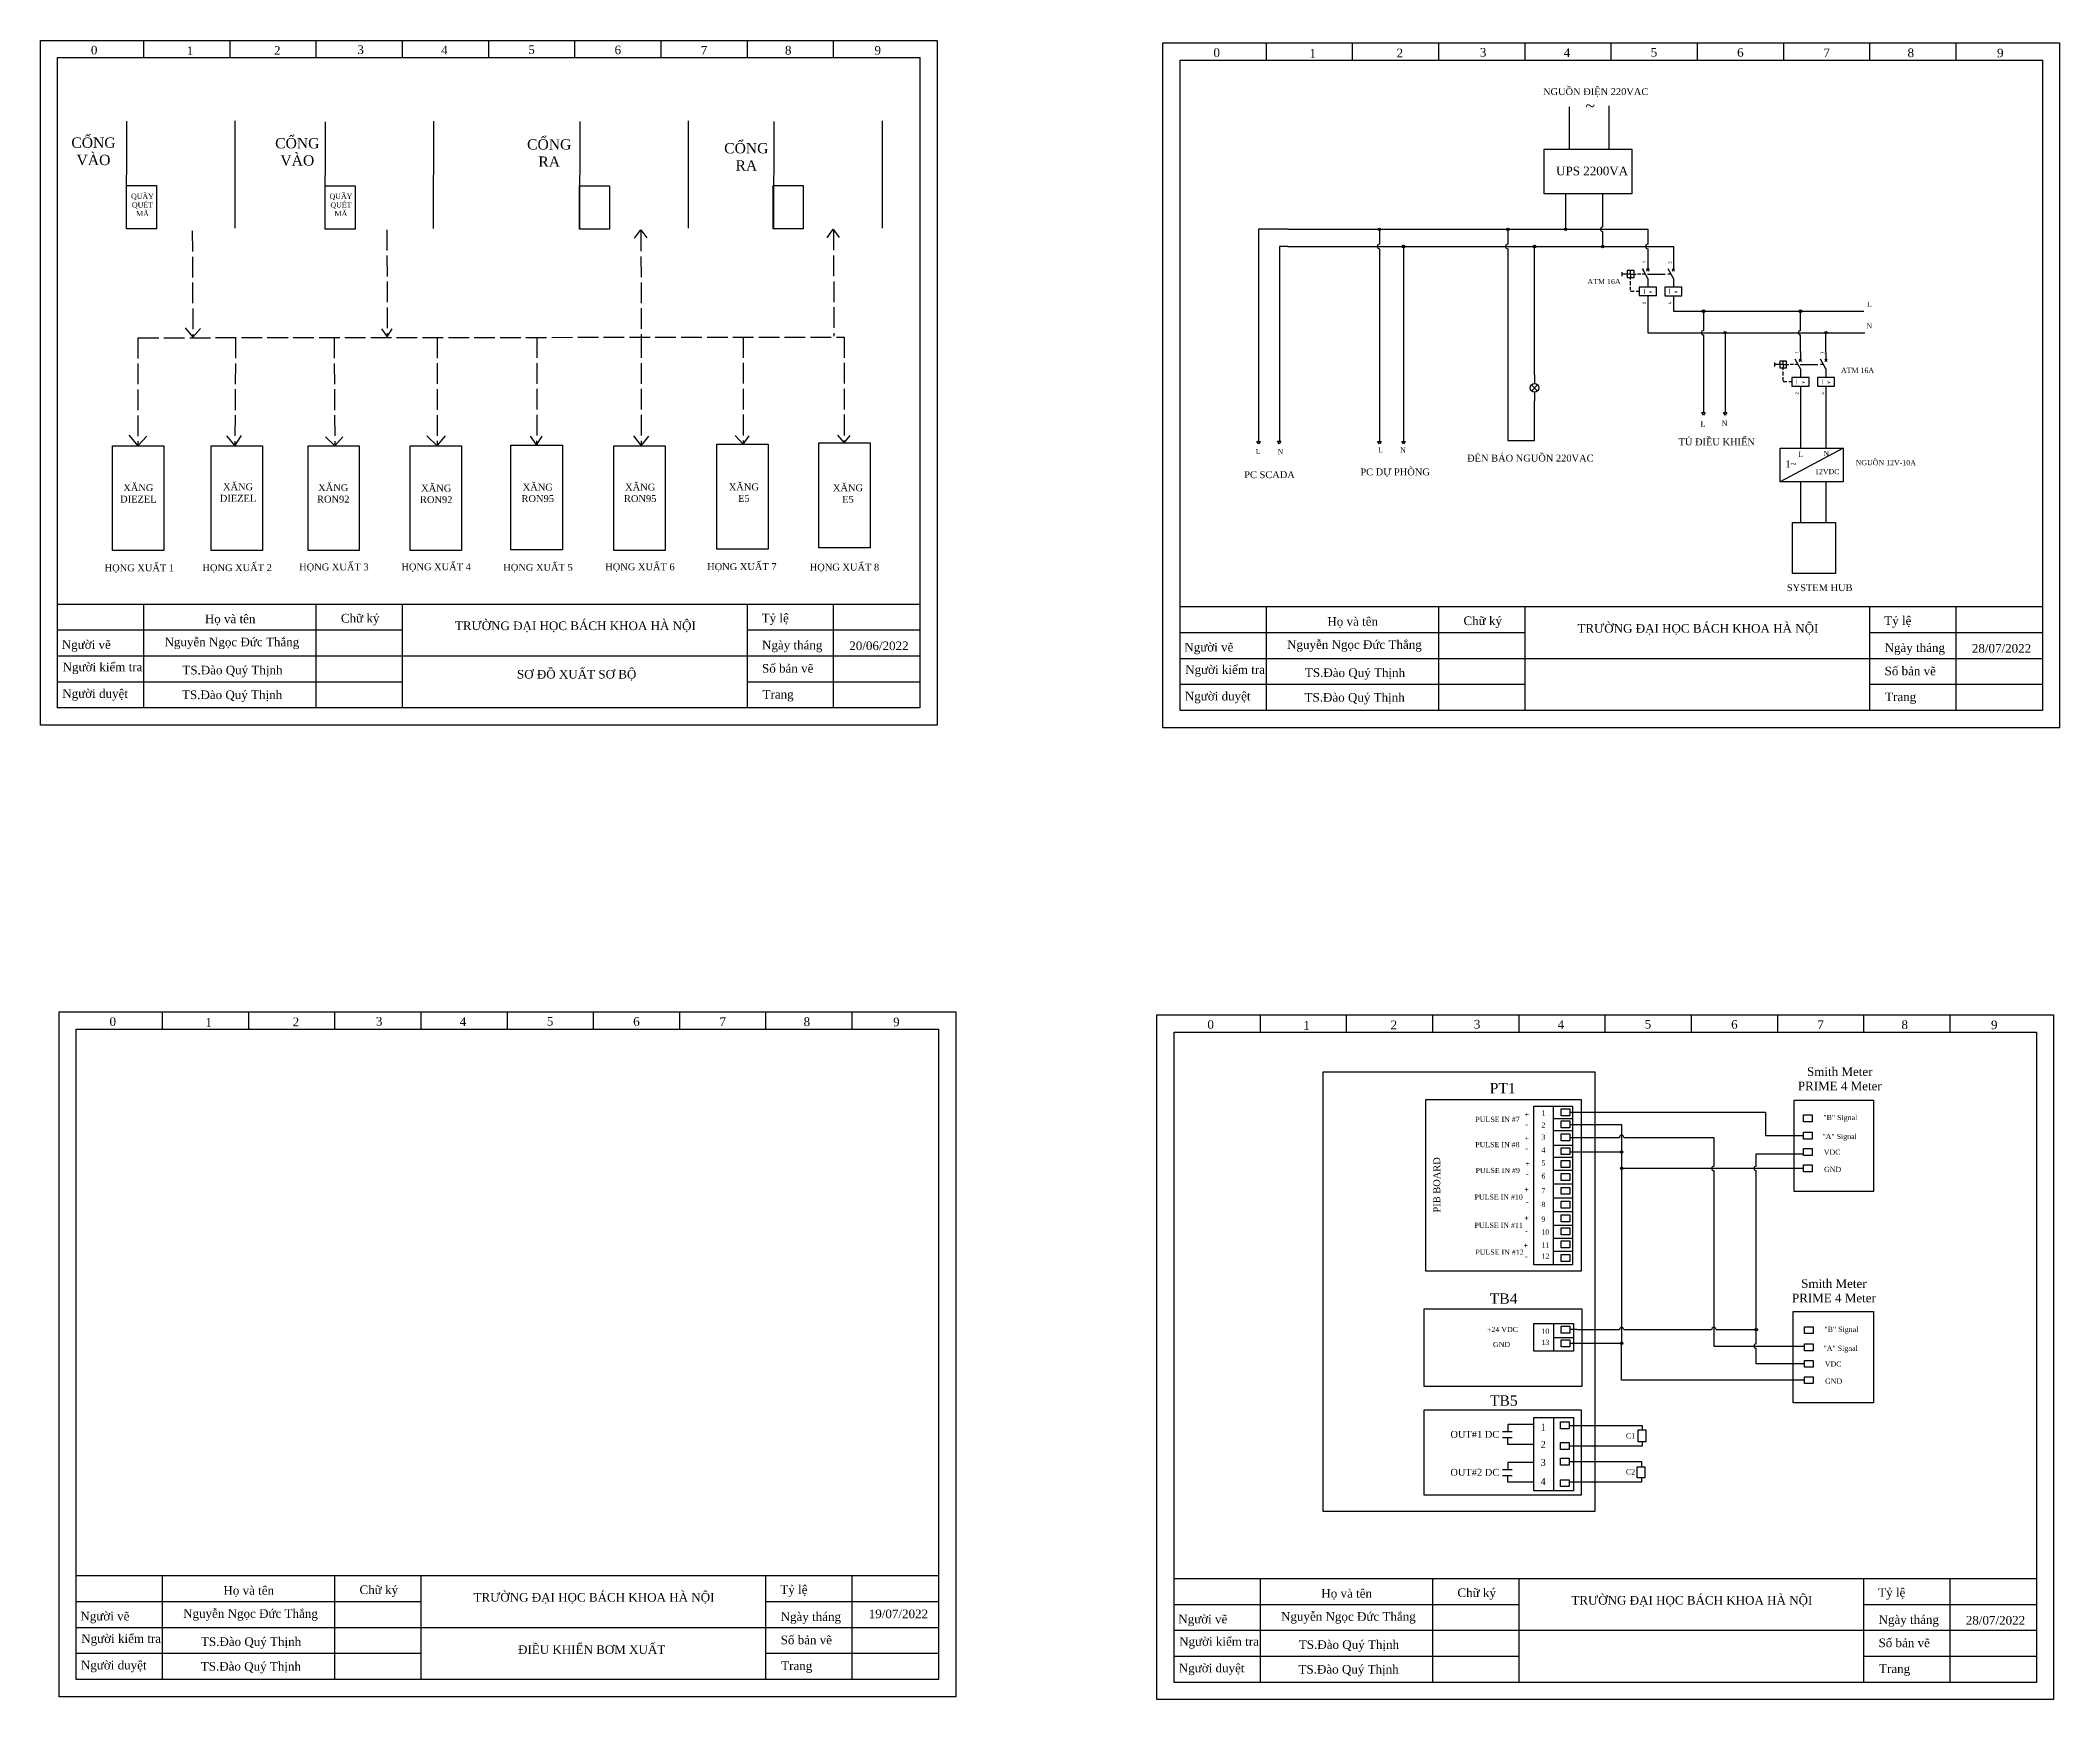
# Model space of a CAD drawing. Header units: inches. Extents: x 1440 to 4102, y 4 to 1474.
# Drawn here: x 1440 to 2612, y 501 to 1463 of the extents above; entities that cross this region are included whole.
import ezdxf
from ezdxf.enums import TextEntityAlignment as Align

# ---------------------------------------------------------------- set-up
doc = ezdxf.new("R2010")
doc.units = ezdxf.units.IN
doc.header["$MEASUREMENT"] = 0
doc.linetypes.add('ACAD_ISO02W100', pattern=[15, 12, -3])
for name, color, linetype in [('LINK', 9, 'Continuous'), ('MISC', 7, 'Continuous'), ('SYMS', 7, 'Continuous'), ('TERMS', 123, 'Continuous'), ('WIRES', 7, 'Continuous'), ('YEL_14_THHN', 2, 'Continuous')]:
    doc.layers.add(name, color=color, linetype=linetype)
for name, color, linetype, lineweight in [('Net chu', 240, 'Continuous', 25), ('Net gach', 7, 'ACAD_ISO02W100', 25), ('Net vien', 5, 'Continuous', 25)]:
    doc.layers.add(name, color=color, linetype=linetype, lineweight=lineweight)
doc.styles.get("Standard").update_dxf_attribs({"font": 'times.ttf', "height": 5})
doc.styles.add('WD_IEC', font='ISOCP2.shx', dxfattribs={"width": 0.9, "height": 4})

msp = doc.modelspace()

# ---------------------------------------------------------------- texts
for s, height, p in [('~', 7, (2336.4, 1421.6)), ('1~', 4, (2452.5, 1215.5))]:
    msp.add_text(s, height=height).set_placement(p)
at = {"color": 150, "attachment_point": 1}
for s, width, gutter_width, heights, insert, char_height in [('NGUỒN ĐIỆN 220VAC ', 61.238, 13.1, [2.29], (2311.9, 1435.3), 4), ('TỦ ĐIỀU KHIỂN', 61.238, 13.1, [2.29], (2390.5, 1232.2), 4), ('ĐÈN BÁO NGUỒN 220VAC', 98.278, 13.1, [2.29], (2267.9, 1222.8), 4), ('PC SCADA ', 61.238, 13.1, [2.29], (2138.6, 1213.2), 4), ('PC DỰ PHÒNG', 61.238, 13.1, [2.29], (2206, 1214.8), 4), ('SYSTEM HUB', 61.238, 13.1, [2.29], (2453.3, 1147.7), 4), ('C1', 6.03, 25, [0], (2360, 655.5), 3), ('C2', 6.03, 25, [0], (2360, 634.5), 3)]:
    msp.add_mtext_dynamic_manual_height_columns(s, width=width, gutter_width=gutter_width, heights=heights, dxfattribs=dict(at, insert=insert, char_height=char_height))
at = {"color": 0, "attachment_point": 1}
for s, insert, char_height in [('UPS 2200VA', (2319.5, 1389.8), 5), ('12VDC', (2469.6, 1214.5), 3)]:
    msp.add_mtext_dynamic_manual_height_columns(s, width=43.375, gutter_width=13.1, heights=[2.29], dxfattribs=dict(at, insert=insert, char_height=char_height))
at = {"color": 150, "insert": (2248.3, 783.4), "char_height": 4, "attachment_point": 1, "rotation": 90}
msp.add_mtext_dynamic_manual_height_columns('PIB BOARD', width=36.556, gutter_width=23.5, heights=[1.92], dxfattribs=at)
at = {"layer": 'Net chu', "char_height": 5, "attachment_point": 1}
for s, width, insert in [('20/06/2022', 6.195, (1909.6, 1114.5)), ('28/07/2022', 6.195, (2560.6, 1113)), ('\\pxqc;TS.Đào Quý Thịnh', 58.551, (1522.6, 1100.4)), ('\\pxqc;SƠ ĐỒ XUẤT SƠ BỘ', 146.174, (1678.4, 1098)), ('\\pxqc;TS.Đào Quý Thịnh', 58.551, (2173.6, 1098.9)), ('\\pxqc;TS.Đào Quý Thịnh', 58.551, (1522.4, 1086.1)), ('\\pxqc;TS.Đào Quý Thịnh', 58.551, (2173.4, 1084.6)), ('19/07/2022', 6.195, (1920.9, 553.2)), ('28/07/2022', 6.195, (2557.1, 549.5)), ('\\pxqc;TS.Đào Quý Thịnh', 58.551, (1533.4, 537.1)), ('ĐIỀU KHIỂN BƠM XUẤT', 146.174, (1717.5, 532.5)), ('\\pxqc;TS.Đào Quý Thịnh', 58.551, (2170.1, 535.4)), ('\\pxqc;TS.Đào Quý Thịnh', 58.551, (1533.3, 522.8)), ('\\pxqc;TS.Đào Quý Thịnh', 58.551, (2169.9, 521.1))]:
    msp.add_mtext_dynamic_manual_height_columns(s, width=width, gutter_width=25, heights=[0], dxfattribs=dict(at, insert=insert))
at = {"layer": 'WIRES', "color": 150, "attachment_point": 1}
for s, width, insert, char_height in [('\\pxqc;CỔNG VÀO', 28.766, (1456.9, 1406.7), 6), ('\\pxqc;CỔNG VÀO', 28.766, (1575.1, 1406.4), 6), ('\\pxqc;CỔNG RA', 28.766, (1721.2, 1405.7), 6), ('\\pxqc;CỔNG RA', 28.766, (1835.5, 1403.5), 6), ('\\pxqc;QUẦY QUÉT MÃ', 12.623, (1493.4, 1374.1), 3), ('\\pxqc;QUẦY QUÉT MÃ', 12.623, (1608.5, 1374.1), 3), ('ATM 16A', 26.392, (2337.7, 1324.7), 3), ('L', 7.586, (2499.8, 1311.6), 3), ('N', 7.586, (2499.5, 1299), 3), ('ATM 16A', 26.392, (2484.7, 1273.2), 3), ('L', 7.586, (2403.3, 1242.1), 3), ('N', 7.586, (2415.5, 1242.5), 3), ('L', 7.586, (2145.3, 1226.1), 3), ('N', 7.586, (2158, 1226), 3), ('L', 7.586, (2216.3, 1227.1), 3), ('N', 7.586, (2229, 1227), 3), ('L', 7.586, (2460, 1224.5), 3), ('N', 7.586, (2474.5, 1225), 3), ('NGUỒN 12V-10A', 37.025, (2493.2, 1219.7), 3), ('\\pxqc;XĂNG\\PDIEZEL', 12.623, (1491, 1205.7), 4), ('\\pxqc;XĂNG\\PDIEZEL', 23.282, (1543.5, 1206.2), 4), ('\\pxqc;XĂNG\\PRON92', 23.282, (1598.7, 1205.7), 4), ('\\pxqc;XĂNG\\PRON92', 23.282, (1658.4, 1205.4), 4), ('\\pxqc;XĂNG\\PRON95', 23.282, (1717.3, 1206), 4), ('\\pxqc;XĂNG\\PRON95', 23.282, (1776.7, 1206), 4), ('\\pxqc;XĂNG\\PE5', 23.282, (1836.8, 1206.1), 4), ('\\pxqc;XĂNG\\PE5', 23.282, (1897.2, 1205.6), 4), ('\\pxqc;HỌNG XUẤT 1', 40.605, (1477.6, 1159.2), 4), ('\\pxqc;HỌNG XUẤT 2', 40.605, (1534.3, 1159.3), 4), ('\\pxqc;HỌNG XUẤT 3', 40.605, (1590.4, 1159.7), 4), ('\\pxqc;HỌNG XUẤT 4', 40.605, (1649.7, 1159.8), 4), ('\\pxqc;HỌNG XUẤT 5', 40.605, (1708.8, 1159.5), 4), ('\\pxqc;HỌNG XUẤT 6', 40.605, (1767.9, 1159.8), 4), ('\\pxqc;HỌNG XUẤT 7', 40.605, (1827, 1159.9), 4), ('\\pxqc;HỌNG XUẤT 8', 40.605, (1886.5, 1159.6), 4), ('\\pxqc;Smith Meter \\PPRIME 4 Meter', 64.214, (2451.9, 867.6), 5), ('PT1', 15.132, (2281, 858.5), 6), ('\\pxqc;Smith Meter \\PPRIME 4 Meter', 64.214, (2448.5, 744.7), 5), ('TB4', 15.132, (2281, 736.5), 6), ('TB5', 15.132, (2281.1, 677.4), 6)]:
    msp.add_mtext_dynamic_manual_height_columns(s, width=width, gutter_width=25, heights=[0], dxfattribs=dict(at, insert=insert, char_height=char_height))
at = {"layer": 'WIRES', "color": 0, "attachment_point": 1}
for s, width, insert, char_height in [('PULSE IN #7', 28.7, (2272.7, 838.9), 3), ('\\pxi-3,l4,t4;"B" Signal', 25.35, (2471.5, 840), 3), ('PULSE IN #8', 28.7, (2272.6, 824.3), 3), ('\\pxi-3,l4,t4;"A" Signal', 25.35, (2471, 829), 3), (' VDC', 28.7, (2473.6, 819.9), 3), ('PULSE IN #9', 28.7, (2272.8, 809.3), 3), ('GND', 28.7, (2474.9, 809.9), 3), ('PULSE IN #10', 28.7, (2272.2, 793.9), 3), ('PULSE IN #11', 28.7, (2272.2, 777.5), 3), ('PULSE IN #12', 28.7, (2272.7, 761.9), 3), ('+24 VDC', 28.7, (2279.4, 717.1), 3), ('\\pxi-3,l4,t4;"B" Signal', 25.35, (2472.1, 717.2), 3), ('GND', 28.7, (2282.9, 708.4), 3), ('\\pxi-3,l4,t4;"A" Signal', 25.35, (2471.6, 706.2), 3), (' VDC', 28.7, (2474.2, 697.1), 3), ('GND', 28.7, (2475.5, 687.1), 3), ('OUT#1 DC', 28.7, (2258.2, 656.8), 4), ('OUT#2 DC', 28.7, (2258.2, 634.8), 4)]:
    msp.add_mtext_dynamic_manual_height_columns(s, width=width, gutter_width=25, heights=[0], dxfattribs=dict(at, insert=insert, char_height=char_height))
at = {"layer": 'WIRES', "attachment_point": 1}
for s, insert, char_height in [('{\\fTimes New Roman|b1|i0|c0|p18;+}', (2301.2, 841.8), 3), ('{\\fTimes New Roman|b1|i0|c0|p18;-}', (2301.6, 836.1), 3), ('2', (2311, 835.6), 3), ('1', (2311, 842.6), 3), ('{\\fTimes New Roman|b1|i0|c0|p18;+}', (2301.2, 827.8), 3), ('{\\fTimes New Roman|b1|i0|c0|p18;-}', (2301.6, 822.1), 3), ('4', (2311, 821.1), 3), ('3', (2311, 828.6), 3), ('{\\fTimes New Roman|b1|i0|c0|p18;+}', (2301.6, 813.2), 3), ('5', (2311, 813.6), 3), ('{\\fTimes New Roman|b1|i0|c0|p18;+}', (2301.1, 798.2), 3), ('{\\fTimes New Roman|b1|i0|c0|p18;-}', (2302, 807.5), 3), ('6', (2311, 806.1), 3), ('7', (2311, 797.6), 3), ('{\\fTimes New Roman|b1|i0|c0|p18;-}', (2302, 791), 3), ('8', (2311, 789.6), 3), ('{\\fTimes New Roman|b1|i0|c0|p18;+}', (2301.1, 781.7), 3), ('9', (2311, 781.1), 3), ('10', (2311, 773.6), 3), ('{\\fTimes New Roman|b1|i0|c0|p18;+}', (2300.6, 765.7), 3), ('{\\fTimes New Roman|b1|i0|c0|p18;-}', (2301.5, 774.5), 3), ('11', (2311, 766.1), 3), ('{\\fTimes New Roman|b1|i0|c0|p18;-}', (2301.5, 759.5), 3), ('12', (2311, 759.6), 3), ('10', (2311, 716.1), 3), ('13', (2311, 709.6), 3), ('1', (2310.5, 661), 4), ('2', (2310.5, 651), 4), ('3', (2310.5, 640.5), 4), ('4', (2310.5, 629.5), 4)]:
    msp.add_mtext_dynamic_manual_height_columns(s, width=8.789, gutter_width=25, heights=[0], dxfattribs=dict(at, insert=insert, char_height=char_height))

# ---------------------------------------------------------------- blocks, each defined once
blk = doc.blocks.new('DATN')
at = {"layer": 'Net vien'}
for p, q in [((50, 377), (50, 387)), ((100, 377), (100, 387)), ((150, 377), (150, 387)), ((200, 377), (200, 387)), ((250, 377), (250, 387)), ((300, 377), (300, 387)), ((350, 377), (350, 387)), ((400, 377), (400, 387)), ((400, 377), (400, 387)), ((400, 377), (400, 387)), ((400, 377), (400, 387)), ((400, 377), (400, 387)), ((400, 377), (400, 387)), ((400, 377), (400, 387)), ((400, 377), (400, 387)), ((450, 377), (450, 387)), ((0, 0), (0, 377)), ((0, 377), (500, 377)), ((500, 377), (500, 0)), ((500, 60), (0, 60)), ((50, 0), (50, 60)), ((150, 0), (150, 60)), ((200, 0), (200, 60)), ((400, 0), (400, 60)), ((450, 0), (450, 60)), ((200, 45), (0, 45)), ((500, 45), (400, 45)), ((500, 30), (0, 30)), ((200, 15), (0, 15)), ((500, 15), (400, 15)), ((500, 0), (0, 0)), ((500, 0), (0, 0))]:
    blk.add_line(p, q, dxfattribs=at)
blk.add_lwpolyline([(-10, -10), (-10, 387), (510, 387), (510, -10), (-10, -10)], close=True, dxfattribs=at)
at = {"layer": 'Net chu', "char_height": 5, "attachment_point": 1}
for s, width, insert in [('0', 5.543, (19.3, 383.9)), ('1', 5.543, (74.9, 383.5)), ('2', 5.543, (125.5, 383.7)), ('3', 5.543, (173.8, 384.1)), ('4', 5.543, (222.4, 383.9)), ('5', 5.543, (272.9, 384.1)), ('6', 5.543, (323, 384)), ('7', 5.543, (373, 383.8)), ('8', 5.543, (421.8, 383.8)), ('9', 5.543, (473.7, 383.7)), ('\\pxqc;Họ và tên', 58.684, (70.7, 54.1)), ('\\pxqc;Chữ ký', 33.323, (158.8, 54.5)), ('\\pxqc;TRƯỜNG ĐẠI HỌC BÁCH KHOA HÀ NỘI', 142.89, (228.8, 50.1)), ('\\pxql;Tỷ lệ', 33.323, (408.3, 54.6)), ('\\pxql;Người vẽ', 41.508, (2.4, 39.2)), ('\\pxqc;Nguyễn Ngọc Đức Thắng', 92.893, (54.6, 40.7)), ('\\pxql;Ngày tháng', 36.697, (408.5, 38.9)), ('\\pxql;Người kiểm tra', 45.579, (2.9, 26.2)), ('\\pxql;Số bản vẽ', 33.323, (408.5, 25.4)), ('\\pxql;Người duyệt', 41.508, (2.7, 10.8)), ('\\pxql;Trang', 33.323, (408.8, 10.4))]:
    blk.add_mtext_dynamic_manual_height_columns(s, width=width, gutter_width=25, heights=[0], dxfattribs=dict(at, insert=insert))
blk = doc.blocks.new('WDDOT')
for radius in [0.72, 0.449, 0.223]:
    blk.add_circle((0, 0), radius)
blk = doc.blocks.new('VLT1R')
for p, q in [((-1.8, -1.8), (1.8, 1.8)), ((1.8, -1.8), (-1.8, 1.8)), ((0, 7.5), (0, 2.5)), ((0, -2.5), (0, -7.5))]:
    blk.add_line(p, q)
blk.add_circle((0, 0), 2.5)
at = {"style": 'WD_IEC'}
for tag, p in [('INST', (-5.5, 10.3)), ('TAG1', (-5.5, 3.3)), ('LOC', (-5.5, 6.8)), ('DESC3', (-5.5, -13.3)), ('DESC2', (-5.5, -9.8)), ('DESC1', (-5.5, -6.3))]:
    blk.add_attdef(tag, text='', height=2.5, dxfattribs=at).set_placement(p, align=Align.RIGHT)
at = {"style": 'WD_IEC', "flags": 9}
for tag, p in [('MFG', (-6, -0.2)), ('CAT', (-6, -2.8))]:
    blk.add_attdef(tag, text='', height=1.5, dxfattribs=at).set_placement(p, align=Align.RIGHT)
at = {"style": 'WD_IEC'}
blk.add_attdef('TERM01', text='', height=2, rotation=90, dxfattribs=at).set_placement((-1, 7.5), align=Align.RIGHT)
blk.add_attdef('TERM02', (-1, -7.5), '', height=2, rotation=90, dxfattribs=at)
at = {"style": 'WD_IEC', "flags": 1}
for tag, p, height in [('X4LINK', (-3, 0), 0.32), ('X2TERM01', (0, 7.5), 0.32), ('X1LINK', (3, 0), 0.32), ('X8TERM02', (0, -7.5), 0.32), ('ASSYCODE', (1, -4), 1), ('FAMILY', (1, -5.5), 1), ('CATDESC', (1, -7), 1)]:
    blk.add_attdef(tag, p, '', height=height, dxfattribs=at)
at = {"lineweight": 13, "style": 'WD_IEC'}
blk.add_attdef('COLOR', text='', height=2.5, dxfattribs=at).set_placement((3.8, 0), align=Align.MIDDLE_LEFT)
at = {"lineweight": 15, "style": 'WD_IEC'}
for tag, p in [('WDTAGALT', (-5.5, -22)), ('XREF', (-5.5, -18))]:
    blk.add_attdef(tag, text='', height=2.5, dxfattribs=at).set_placement(p, align=Align.RIGHT)
blk = doc.blocks.new('VCB11Q29')
for p, q in [((-15, 1.2), (-15, -1.2)), ((-12, 0), (-15, 0)), ((-10, 2), (-12, 2)), ((-12, 2), (-12, -2)), ((-10, 0), (-12, 0)), ((-10, 0), (-10, 2)), ((-8, 2), (-10, 2)), ((-10, 0), (-10, -2)), ((-10, 0), (-8, 0)), ((-8, -2), (-8, 2)), ((-8, 0), (-6.7, 0)), ((-4.1, 0), (-5.9, 0)), ((-1.4, 0), (-3.2, 0)), ((0, -2.5), (-3.1, 3.1)), ((-3.1, 3.1), (-2.5, 2)), ((-0.7, 1.8), (0.7, 3.2)), ((-0.7, 3.2), (0.7, 1.8)), ((0, 7.5), (0, 2.5)), ((-12, -2), (-8, -2)), ((-10, -3.2), (-10, -2)), ((-10, -6.4), (-10, -4.1)), ((-10, -9.4), (-10, -7.3)), ((-7.9, -10), (-10, -10)), ((-5, -10), (-6.8, -10)), ((0, -2.5), (0, -7.5)), ((0, -12.5), (0, -17.5))]:
    blk.add_line(p, q)
blk.add_lwpolyline([(-5, -7.5), (-5, -12.5), (5, -12.5), (5, -7.5)], close=True)
at = {"style": 'WD_IEC'}
for tag, p in [('TAG1', (-18.4, 1.7)), ('INST', (-18.4, 7.7)), ('LOC', (-18.4, 4.7)), ('RATING1', (-18.5, -8.6)), ('DESC1', (-18.5, -11.6)), ('DESC2', (-18.5, -14.6)), ('DESC3', (-18.5, -17.6))]:
    blk.add_attdef(tag, text='', height=2.5, dxfattribs=at).set_placement(p, align=Align.RIGHT)
at = {"style": 'WD_IEC', "flags": 1}
for tag, p, height in [('X4LINK', (-15, 0), 0.32), ('X1LINK', (-0.2, 0), 0.32), ('X2TERM01', (0, 7.5), 0.32), ('MFG', (2.8, 6.5), 1.5), ('CAT', (2.8, 4), 1.5), ('CONTACT', (-5, -7.5), 1), ('COMMON', (-3.7, -8.8), 1), ('X8TERM02', (0, -17.5), 0.32), ('ASSYCODE', (0.7, -13.8), 1), ('FAMILY', (0.7, -15.3), 1), ('CATDESC', (0.7, -16.8), 1)]:
    blk.add_attdef(tag, p, '', height=height, dxfattribs=at)
at = {"style": 'WD_IEC'}
blk.add_attdef('TERM01', text='', height=2, rotation=90, dxfattribs=at).set_placement((-1, 7.5), align=Align.RIGHT)
at = {"lineweight": 15, "style": 'WD_IEC'}
blk.add_attdef('XREF', text='', height=2.5, dxfattribs=at).set_placement((-18.5, -5.6), align=Align.RIGHT)
at = {"style": 'WD_IEC'}
blk.add_attdef('TERM02', (-1, -17.5), '', height=2, rotation=90, dxfattribs=at)
blk.add_attdef('I', text='', height=3, dxfattribs=at).set_placement((0.1, -11.6), align=Align.CENTER)
blk = doc.blocks.new('VCB21Q29')
for p, q in [((-1.4, 0), (-3.2, 0)), ((0, -2.5), (-3.1, 3.1)), ((-3.1, 3.1), (-2.5, 2)), ((-0.7, 1.8), (0.7, 3.2)), ((-0.7, 3.2), (0.7, 1.8)), ((0, 7.5), (0, 2.5)), ((0, -2.5), (0, -7.5)), ((0, -12.5), (0, -17.5))]:
    blk.add_line(p, q)
blk.add_lwpolyline([(-5, -7.5), (-5, -12.5), (5, -12.5), (5, -7.5)], close=True)
at = {"style": 'WD_IEC'}
for tag, p in [('TAG2', (-6.5, 1.9)), ('INST', (-6.5, 7.9)), ('LOC', (-6.5, 4.9)), ('DESC1', (-6.7, -11.5)), ('DESC3', (-6.7, -17.5)), ('DESC2', (-6.7, -14.5))]:
    blk.add_attdef(tag, text='', height=2.5, dxfattribs=at).set_placement(p, align=Align.RIGHT)
at = {"style": 'WD_IEC', "flags": 1}
for tag, p, height in [('X4LINK', (-5.1, 0), 0.32), ('X1LINK', (-0.1, 0), 0.32), ('X2TERM01', (0, 7.5), 0.32), ('CONTACT', (-5, -7.5), 1), ('X8TERM02', (0, -17.5), 0.32), ('FAMILY', (0.7, -15.3), 1)]:
    blk.add_attdef(tag, p, '', height=height, dxfattribs=at)
at = {"style": 'WD_IEC'}
blk.add_attdef('TERM01', text='', height=2, rotation=90, dxfattribs=at).set_placement((-1, 7.5), align=Align.RIGHT)
at = {"style": 'WD_IEC', "flags": 1}
blk.add_attdef('RATING1', text='', height=2.5, dxfattribs=at).set_placement((-6.7, -8.5), align=Align.RIGHT)
at = {"lineweight": 15, "style": 'WD_IEC'}
blk.add_attdef('XREF', text='', height=2.5, dxfattribs=at).set_placement((-6.7, -5.5), align=Align.RIGHT)
at = {"style": 'WD_IEC'}
blk.add_attdef('TERM02', (-1, -17.5), '', height=2, rotation=90, dxfattribs=at)
blk.add_attdef('I', text='', height=3, dxfattribs=at).set_placement((0, -11.5), align=Align.CENTER)

# ---------------------------------------------------------------- linework, layer by layer
for p, q in [((2486, 1226.5), (2449.5, 1207)), ((2317.8, 845), (2317.8, 753)), ((2317.8, 838), (2329, 838)), ((2317.8, 831), (2329, 831)), ((2317.8, 822.5), (2329, 822.5)), ((2317.8, 815.5), (2329, 815.5)), ((2317.8, 808), (2329, 808)), ((2317.8, 800), (2329, 800)), ((2317.8, 792), (2329, 792)), ((2317.8, 784), (2329, 784)), ((2317.8, 776), (2329, 776)), ((2317.8, 768.5), (2329, 768.5)), ((2317.8, 761), (2329, 761)), ((2318, 719), (2318, 703)), ((2318, 711), (2329.5, 711)), ((2288.5, 656.5), (2294, 656.5)), ((2306, 660.5), (2291.5, 660.5)), ((2291.5, 660.5), (2291.5, 656.5)), ((2306, 660.5), (2306, 660.5)), ((2318, 664.5), (2318, 622)), ((2288.5, 653), (2294, 653)), ((2291.5, 649), (2291.5, 653)), ((2306, 649), (2291.5, 649)), ((2306, 649), (2306, 649)), ((2288.5, 634.5), (2294, 634.5)), ((2306, 638.5), (2291.5, 638.5)), ((2291.5, 638.5), (2291.5, 634.5)), ((2306, 638.5), (2306, 638.5)), ((2288.5, 631), (2294, 631)), ((2291.5, 627), (2291.5, 631)), ((2306, 627), (2291.5, 627)), ((2306, 627), (2306, 627))]:
    msp.add_line(p, q)
for points in [[(2312.5, 1400), (2363.5, 1400), (2363.5, 1374), (2312.5, 1374)], [(2449.5, 1226.5), (2486, 1226.5), (2486, 1207), (2449.5, 1207)], [(2456.5, 1183.5), (2481.5, 1183.5), (2481.5, 1154), (2456.5, 1154)], [(2184.5, 865), (2342, 865), (2342, 610), (2184.5, 610)], [(2244, 849), (2334, 849), (2334, 749.5), (2244, 749.5)], [(2306.5, 845), (2329, 845), (2329, 753), (2306.5, 753)], [(2322.5, 843.5), (2327.5, 843.5), (2327.5, 839.5), (2322.5, 839.5)], [(2457.5, 848.5), (2503.5, 848.5), (2503.5, 795.5), (2457.5, 795.5)], [(2322.5, 836.5), (2327.5, 836.5), (2327.5, 832.5), (2322.5, 832.5)], [(2463, 840), (2468, 840), (2468, 836), (2463, 836)], [(2322.5, 829), (2327.5, 829), (2327.5, 825), (2322.5, 825)], [(2322.5, 821), (2327.5, 821), (2327.5, 817), (2322.5, 817)], [(2463, 830), (2468, 830), (2468, 826), (2463, 826)], [(2463, 820.5), (2468, 820.5), (2468, 816.5), (2463, 816.5)], [(2322.5, 813.5), (2327.5, 813.5), (2327.5, 809.5), (2322.5, 809.5)], [(2463, 811), (2468, 811), (2468, 807), (2463, 807)], [(2322.5, 806), (2327.5, 806), (2327.5, 802), (2322.5, 802)], [(2322.5, 798), (2327.5, 798), (2327.5, 794), (2322.5, 794)], [(2322.5, 790), (2327.5, 790), (2327.5, 786), (2322.5, 786)], [(2322.5, 782), (2327.5, 782), (2327.5, 778), (2322.5, 778)], [(2322.5, 774.5), (2327.5, 774.5), (2327.5, 770.5), (2322.5, 770.5)], [(2322.5, 767), (2327.5, 767), (2327.5, 763), (2322.5, 763)], [(2322.5, 759), (2327.5, 759), (2327.5, 755), (2322.5, 755)], [(2243, 727.5), (2334.5, 727.5), (2334.5, 682.5), (2243, 682.5)], [(2306.5, 719), (2329.5, 719), (2329.5, 703), (2306.5, 703)], [(2322.5, 717.5), (2327.5, 717.5), (2327.5, 713.5), (2322.5, 713.5)], [(2457, 726), (2503.5, 726), (2503.5, 673), (2457, 673)], [(2463.6, 717.2), (2468.6, 717.2), (2468.6, 713.2), (2463.6, 713.2)], [(2322.5, 709.5), (2327.5, 709.5), (2327.5, 705.5), (2322.5, 705.5)], [(2463.6, 707.2), (2468.6, 707.2), (2468.6, 703.2), (2463.6, 703.2)], [(2463.6, 697.7), (2468.6, 697.7), (2468.6, 693.7), (2463.6, 693.7)], [(2463.6, 688.2), (2468.6, 688.2), (2468.6, 684.2), (2463.6, 684.2)], [(2243, 669), (2334, 669), (2334, 619.5), (2243, 619.5)], [(2306.5, 664.5), (2329.5, 664.5), (2329.5, 622), (2306.5, 622)], [(2322, 662), (2327, 662), (2327, 658), (2322, 658)], [(2367, 657.5), (2371.5, 657.5), (2371.5, 650.5), (2367, 650.5)], [(2322, 650), (2327, 650), (2327, 646), (2322, 646)], [(2322, 641), (2327, 641), (2327, 637), (2322, 637)], [(2366.5, 636), (2371, 636), (2371, 629.5), (2366.5, 629.5)], [(2322, 628.5), (2327, 628.5), (2327, 624.5), (2322, 624.5)]]:
    msp.add_lwpolyline(points, close=True)
at = {"layer": 'LINK'}
for points in [[(2372.6, 1327.5), (2382.7, 1327.5)], [(2461.1, 1275.1), (2471.2, 1275.1)]]:
    msp.add_lwpolyline(points, dxfattribs=at)
at = {"layer": 'Net gach'}
for p, q in [((1528.6, 1352.6), (1528.9, 1290.9)), ((1641.4, 1353.2), (1641.7, 1291.4)), ((1788.7, 1352.7), (1789, 1290.9)), ((1900.4, 1353.3), (1900.7, 1291.5)), ((1497.1, 1290.6), (1906.7, 1291)), ((1497.1, 1290.6), (1497.1, 1228)), ((1553.7, 1290.7), (1553.3, 1228)), ((1610.8, 1290.7), (1611.2, 1228)), ((1670.7, 1290.8), (1670.7, 1228)), ((1728.4, 1290.9), (1728.3, 1228.4)), ((1789, 1290.9), (1789, 1228)), ((1848.1, 1291), (1848.1, 1228.8)), ((1906.7, 1291), (1906.7, 1229.6))]:
    msp.add_line(p, q, dxfattribs=at)
at = {"layer": 'WIRES'}
for p, q in [((1490.4, 1416.1), (1490.3, 1353.8)), ((1490.4, 1416.1), (1490.3, 1353.8)), ((1553.3, 1416.4), (1553.2, 1354.1)), ((1605.6, 1415.8), (1605.5, 1353.5)), ((1605.6, 1415.8), (1605.5, 1353.5)), ((1668.4, 1416.2), (1668.3, 1353.9)), ((1753.3, 1416), (1753.2, 1353.7)), ((1753.3, 1416), (1753.2, 1353.7)), ((1816.2, 1416.4), (1816.1, 1354.1)), ((1865.8, 1416), (1865.7, 1353.7)), ((1865.8, 1416), (1865.7, 1353.7)), ((1928.7, 1416.4), (1928.6, 1354.1)), ((1785.1, 1348.3), (1788.8, 1353.2)), ((1788.8, 1353.2), (1792.1, 1348.5)), ((1896.8, 1348.6), (1900.3, 1353.6)), ((1900.3, 1353.6), (1903.7, 1348.7)), ((1524.5, 1296.3), (1528.9, 1290.9)), ((1528.9, 1290.9), (1533.3, 1296)), ((1638.4, 1295.8), (1641.7, 1291.1)), ((1641.7, 1291.1), (1644.6, 1295.7)), ((1491.7, 1234.1), (1497.1, 1228)), ((1497.1, 1228), (1502.2, 1233.6)), ((1548.5, 1233.8), (1553.3, 1228)), ((1553.3, 1228), (1557.2, 1233.9)), ((1605.9, 1233.2), (1611.2, 1228)), ((1611.2, 1228), (1615.9, 1233.1)), ((1664.7, 1233.7), (1670.7, 1228)), ((1670.7, 1228), (1675.4, 1233.7)), ((1724.6, 1233.6), (1728.3, 1228.4)), ((1728.3, 1228.4), (1731.5, 1233.6)), ((1784.4, 1233.8), (1789, 1228)), ((1789, 1228), (1793.3, 1233.6)), ((1843.4, 1233.9), (1848.1, 1228.8)), ((1848.1, 1228.8), (1851.6, 1233.7)), ((1902.8, 1234.1), (1906.7, 1229.6)), ((1906.7, 1229.6), (1910.2, 1234))]:
    msp.add_line(p, q, dxfattribs=at)
for points in [[(1490.4, 1378.9), (1507.9, 1378.9), (1507.9, 1353.7), (1490.4, 1353.7)], [(1490.4, 1378.9), (1507.9, 1378.9), (1507.9, 1353.7), (1490.4, 1353.7)], [(1605.6, 1378.7), (1623.1, 1378.7), (1623.1, 1353.6), (1605.6, 1353.6)], [(1753.1, 1378.6), (1770.6, 1378.6), (1770.6, 1353.5), (1753.1, 1353.5)], [(1865.5, 1378.8), (1882.9, 1378.8), (1882.9, 1353.7), (1865.5, 1353.7)], [(1892, 1229.6), (1921.8, 1229.6), (1921.8, 1168.8), (1892, 1168.8)], [(1482.3, 1228), (1512.1, 1228), (1512.1, 1167.2), (1482.3, 1167.2)], [(1482.3, 1228), (1512.1, 1228), (1512.1, 1167.2), (1482.3, 1167.2)], [(1539.6, 1228), (1569.4, 1228), (1569.4, 1167.2), (1539.6, 1167.2)], [(1595.7, 1228), (1625.4, 1228), (1625.4, 1167.2), (1595.7, 1167.2)], [(1654.9, 1228), (1684.7, 1228), (1684.7, 1167.2), (1654.9, 1167.2)], [(1713.4, 1228.4), (1743.2, 1228.4), (1743.2, 1167.6), (1713.4, 1167.6)], [(1773.1, 1228), (1802.8, 1228), (1802.8, 1167.2), (1773.1, 1167.2)], [(1832.7, 1228.8), (1862.5, 1228.8), (1862.5, 1168), (1832.7, 1168)]]:
    msp.add_lwpolyline(points, close=True, dxfattribs=at)
at = {"layer": 'YEL_14_THHN'}
for p, q in [((2327, 1424.5), (2327, 1400)), ((2350, 1425), (2350, 1400)), ((2325, 1374), (2325, 1353.5)), ((2346.5, 1374), (2346.5, 1354.8)), ((2164, 1353.5), (2147, 1353.5)), ((2147, 1353.5), (2147, 1230.5)), ((2164, 1353.5), (2147, 1353.5)), ((2147, 1353.5), (2147, 1230.5)), ((2164, 1353.5), (2372.7, 1353.5)), ((2217, 1353.5), (2217, 1344.8)), ((2291.5, 1353.5), (2291.5, 1344.8)), ((2346.5, 1352.2), (2346.5, 1343.5)), ((2372.7, 1353.5), (2372.7, 1344.8)), ((2164, 1343.5), (2159, 1343.5)), ((2159, 1343.5), (2159, 1230.5)), ((2164, 1343.5), (2159, 1343.5)), ((2159, 1343.5), (2159, 1230.5)), ((2164, 1343.5), (2387.5, 1343.5)), ((2217, 1342.2), (2217, 1230.5)), ((2231, 1343.5), (2231, 1230.5)), ((2291.5, 1342.2), (2291.5, 1231)), ((2307, 1269), (2307, 1343.5)), ((2372.7, 1342.2), (2372.7, 1330)), ((2387.5, 1343.5), (2387.5, 1329.9)), ((2372.7, 1325), (2372.7, 1320)), ((2372.7, 1315), (2372.7, 1293.5)), ((2387.5, 1314.9), (2387.5, 1306)), ((2387.5, 1306), (2389.7, 1306)), ((2389.7, 1306), (2498, 1306)), ((2405, 1306), (2405, 1294.8)), ((2461.2, 1294.8), (2461.2, 1306)), ((2372.7, 1293.5), (2498.5, 1293.5)), ((2405, 1292.2), (2405, 1247.2)), ((2417.5, 1293.5), (2417.5, 1247.2)), ((2461.2, 1282.6), (2461.2, 1292.2)), ((2476, 1282.5), (2476, 1293.5)), ((2461.2, 1272.6), (2461.2, 1267.6)), ((2307, 1231), (2307, 1254)), ((2461.2, 1257.6), (2461.2, 1226.5)), ((2476, 1257.5), (2476, 1226.5)), ((2404, 1247.2), (2406, 1247.2)), ((2405, 1245.8), (2404, 1247.2)), ((2404, 1247.2), (2406, 1247.2)), ((2405, 1245.8), (2404, 1247.2)), ((2406, 1247.2), (2405, 1245.8)), ((2406, 1247.2), (2405, 1245.8)), ((2416.5, 1247.2), (2418.5, 1247.2)), ((2417.5, 1245.8), (2416.5, 1247.2)), ((2416.5, 1247.2), (2418.5, 1247.2)), ((2417.5, 1245.8), (2416.5, 1247.2)), ((2418.5, 1247.2), (2417.5, 1245.8)), ((2418.5, 1247.2), (2417.5, 1245.8)), ((2146, 1230.5), (2148, 1230.5)), ((2147, 1229), (2146, 1230.5)), ((2146, 1230.5), (2148, 1230.5)), ((2147, 1229), (2146, 1230.5)), ((2148, 1230.5), (2147, 1229)), ((2148, 1230.5), (2147, 1229)), ((2157.9, 1230.6), (2159.9, 1230.6)), ((2158.9, 1229.1), (2157.9, 1230.6)), ((2157.9, 1230.6), (2159.9, 1230.6)), ((2158.9, 1229.1), (2157.9, 1230.6)), ((2159.9, 1230.6), (2158.9, 1229.1)), ((2159.9, 1230.6), (2158.9, 1229.1)), ((2216, 1230.5), (2218, 1230.5)), ((2217, 1229), (2216, 1230.5)), ((2216, 1230.5), (2218, 1230.5)), ((2217, 1229), (2216, 1230.5)), ((2218, 1230.5), (2217, 1229)), ((2218, 1230.5), (2217, 1229)), ((2230, 1230.5), (2232, 1230.5)), ((2231, 1229), (2230, 1230.5)), ((2230, 1230.5), (2232, 1230.5)), ((2231, 1229), (2230, 1230.5)), ((2232, 1230.5), (2231, 1229)), ((2232, 1230.5), (2231, 1229)), ((2291.5, 1231), (2307, 1231)), ((2461.2, 1207), (2461.2, 1183.5)), ((2476, 1207), (2476, 1183.5)), ((2327.5, 841.5), (2441, 841.5)), ((2327.5, 834.5), (2357.5, 834.5)), ((2357.5, 834.5), (2357.5, 707.5)), ((2441, 841.5), (2441, 828)), ((2327.5, 827), (2356.2, 827)), ((2358.8, 827), (2411, 827)), ((2411, 827), (2411, 810.3)), ((2441, 828), (2463, 828)), ((2327.5, 818.5), (2357.5, 818.5)), ((2463, 809), (2357.5, 809)), ((2435.5, 810.3), (2435.5, 817.5)), ((2435.5, 817.5), (2463, 817.5)), ((2411, 807.7), (2411, 706)), ((2435.5, 715.5), (2435.5, 807.7)), ((2331.5, 715.5), (2327.5, 715.5)), ((2331.5, 715.5), (2356.2, 715.5)), ((2358.8, 715.5), (2409.7, 715.5)), ((2412.3, 715.5), (2435.5, 715.5)), ((2435.5, 707.3), (2435.5, 715.5)), ((2331.5, 707.5), (2327.5, 707.5)), ((2357.5, 707.5), (2331.5, 707.5)), ((2357.5, 686.2), (2357.5, 707.5)), ((2411, 706), (2463.5, 706)), ((2435.5, 695.7), (2435.5, 704.7)), ((2463.6, 695.7), (2435.5, 695.7)), ((2463.6, 686.2), (2357.5, 686.2)), ((2327, 660), (2369.5, 660)), ((2369.5, 660), (2369.5, 657.5)), ((2369.5, 648), (2327, 648)), ((2369.5, 650.5), (2369.5, 648)), ((2327, 639), (2369, 639)), ((2369, 639), (2369, 636)), ((2369, 627), (2327, 627)), ((2369, 629.5), (2369, 627))]:
    msp.add_line(p, q, dxfattribs=at)
for centre, start, end in [((2346.5, 1353.5), 90, 270), ((2217, 1343.5), 90, 270), ((2291.5, 1343.5), 90, 270), ((2372.7, 1343.5), 90, 270), ((2405, 1293.5), 90, 270), ((2461.2, 1293.5), 90, 270), ((2357.5, 827), 0, 180), ((2411, 809), 90, 270), ((2435.5, 809), 90, 270), ((2357.5, 715.5), 0, 180), ((2411, 715.5), 0, 180), ((2435.5, 706), 90, 270)]:
    msp.add_arc(centre, 1.27, start, end, dxfattribs=at)

# ---------------------------------------------------------------- block references
at = {"layer": 'Net chu'}
for p in [(1450.5, 1076), (2101.5, 1074.5), (1461.3, 512.7), (2098, 511)]:
    msp.add_blockref('DATN', p, dxfattribs=at)
at = {"layer": 'SYMS'}
for name, p in [('WDDOT', (2217, 1353.5)), ('WDDOT', (2291.5, 1353.5)), ('WDDOT', (2325, 1353.5)), ('WDDOT', (2231, 1343.5)), ('WDDOT', (2307, 1343.5)), ('WDDOT', (2346.5, 1343.5)), ('WDDOT', (2405, 1306)), ('WDDOT', (2461.2, 1306)), ('WDDOT', (2417.5, 1293.5)), ('WDDOT', (2476, 1293.5)), ('VLT1R', (2307, 1261.5)), ('WDDOT', (2357.5, 818.5)), ('WDDOT', (2357.5, 809)), ('WDDOT', (2435.5, 715.5)), ('WDDOT', (2357.5, 707.5))]:
    msp.add_blockref(name, p, dxfattribs=at)
ref = msp.add_blockref('VCB11Q29', (2372.7, 1327.5), dxfattribs=at)
ref.add_attrib('I', 'I >', dxfattribs={"layer": 'MISC', "height": 3, "style": 'WD_IEC'}).set_placement((2372.8, 1315.9), align=Align.CENTER)
ref.add_attrib('TERM01', '1', dxfattribs={"layer": 'TERMS', "height": 2, "rotation": 90, "style": 'WD_IEC'}).set_placement((2371.7, 1335), align=Align.RIGHT)
ref.add_attrib('TERM02', '2', (2371.7, 1310), dxfattribs={"layer": 'TERMS', "height": 2, "rotation": 90, "style": 'WD_IEC'})
ref = msp.add_blockref('VCB21Q29', (2387.5, 1327.4), dxfattribs=at)
ref.add_attrib('I', 'I >', dxfattribs={"layer": 'MISC', "height": 3, "style": 'WD_IEC'}).set_placement((2387.5, 1316), align=Align.CENTER)
ref.add_attrib('TERM01', '3', dxfattribs={"layer": 'TERMS', "height": 2, "rotation": 90, "style": 'WD_IEC'}).set_placement((2386.5, 1334.9), align=Align.RIGHT)
ref.add_attrib('TERM02', '4', (2386.5, 1309.9), dxfattribs={"layer": 'TERMS', "height": 2, "rotation": 90, "style": 'WD_IEC'})
ref = msp.add_blockref('VCB11Q29', (2461.2, 1275.1), dxfattribs=at)
ref.add_attrib('I', 'I >', dxfattribs={"layer": 'MISC', "height": 3, "style": 'WD_IEC'}).set_placement((2461.3, 1263.5), align=Align.CENTER)
ref.add_attrib('TERM01', '1', dxfattribs={"layer": 'TERMS', "height": 2, "rotation": 90, "style": 'WD_IEC'}).set_placement((2460.2, 1282.6), align=Align.RIGHT)
ref.add_attrib('TERM02', '2', (2460.2, 1257.6), dxfattribs={"layer": 'TERMS', "height": 2, "rotation": 90, "style": 'WD_IEC'})
ref = msp.add_blockref('VCB21Q29', (2476, 1275), dxfattribs=at)
ref.add_attrib('I', 'I >', dxfattribs={"layer": 'MISC', "height": 3, "style": 'WD_IEC'}).set_placement((2476, 1263.5), align=Align.CENTER)
ref.add_attrib('TERM01', '3', dxfattribs={"layer": 'TERMS', "height": 2, "rotation": 90, "style": 'WD_IEC'}).set_placement((2475, 1282.5), align=Align.RIGHT)
ref.add_attrib('TERM02', '4', (2475, 1257.5), dxfattribs={"layer": 'TERMS', "height": 2, "rotation": 90, "style": 'WD_IEC'})

msp.set_redraw_order([(e.dxf.handle, doc.entitydb.next_handle()) for e in msp.query("TEXT MTEXT ATTDEF DIMENSION ARC_DIMENSION")])  # texts and dimensions are drawn at this point

doc.saveas('drawing.dxf')
